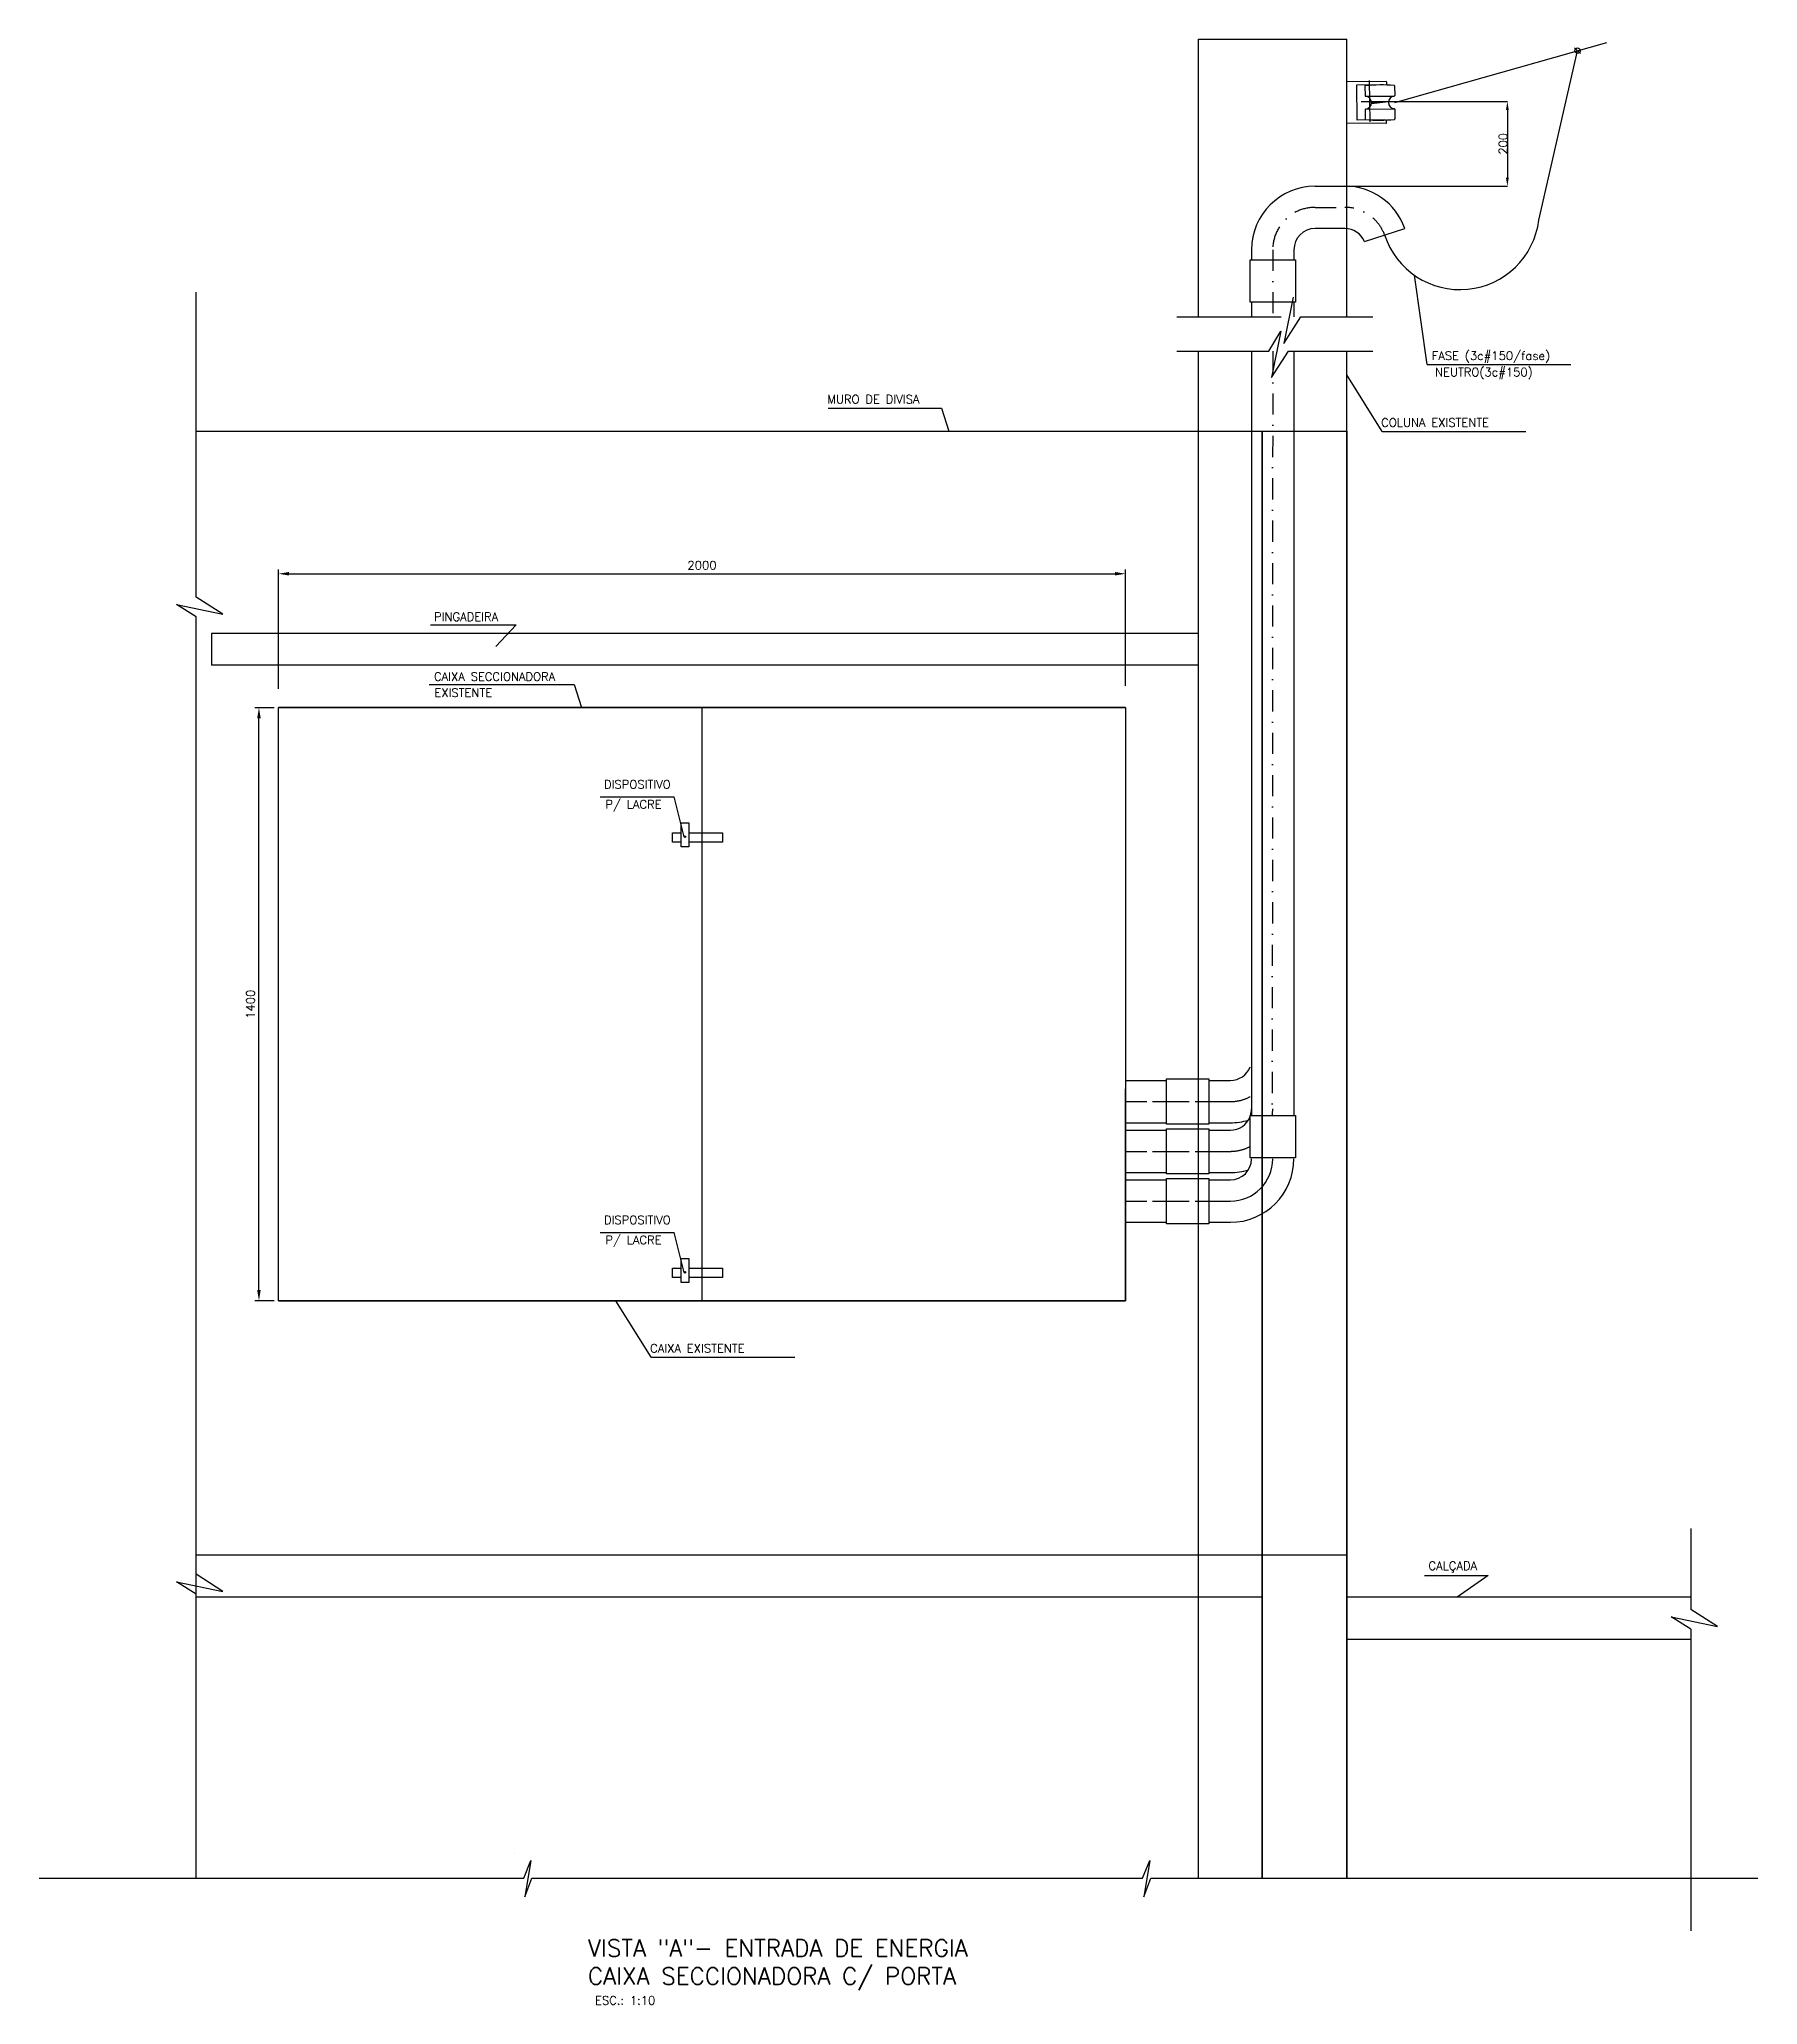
# Model space of a CAD drawing. Header units: millimetres. Extents: x 27525 to 1347740, y 16401 to 59429.
# Drawn here: x 484757 to 488814, y 54789 to 59429 of the extents above; entities that cross this region are included whole.
import ezdxf
from ezdxf.lldxf.tags import DXFTag

# ---------------------------------------------------------------- set-up
doc = ezdxf.new("R2010")
doc.units = ezdxf.units.MM
doc.linetypes.add('DASHDOT2', pattern=[0.5, 0.25, -0.125, 0, -0.125])
for name, color, linetype in [('3', 3, 'Continuous'), ('ARQUITETURA', 8, 'Continuous'), ('CONDUTOR', 4, 'Continuous'), ('E-ARQ', 11, 'Continuous'), ('FIO', 2, 'Continuous'), ('LINHACHAMADA', 1, 'Continuous'), ('POSTE', 3, 'Continuous'), ('TEXTO', 2, 'Continuous')]:
    doc.layers.add(name, color=color, linetype=linetype)
doc.styles.add('ROMANS', font='romans.shx')
tags = doc.linetypes.add('HIDDEN', pattern=[0.375, 0.25, -0.125]).pattern_tags.tags
tags[6:7] = [DXFTag(74, 4), DXFTag(75, 0), DXFTag(340, '0'), DXFTag(46, 1.0), DXFTag(50, 0.0), DXFTag(44, 0.0), DXFTag(45, 0.0)]
tags[4:5] = [DXFTag(74, 4), DXFTag(75, 0), DXFTag(340, '0'), DXFTag(46, 1.0), DXFTag(50, 0.0), DXFTag(44, 0.0), DXFTag(45, 0.0)]
doc.dimstyles.new('COTA', dxfattribs={"dimtxt": 0.15, "dimasz": 0.5, "dimexe": 0.1, "dimexo": 0.1, "dimgap": 0.1, "dimtad": 1, "dimtoh": 1, "dimdec": 0, "dimlfac": 200, "dimzin": 13, "dimtxsty": 'ROMANS', "dimcen": 0.05, "dimdle": 0.1, "dimclrd": 1, "dimclre": 1, "dimclrt": 2, "dimazin": 0, "dimtfac": 10000, "dimtdec": 0, "dimtofl": 0, "dimtmove": 2, "dimatfit": 3, "dimfxl": 1, "dimtvp": 0.7, "dimtolj": 1, "dimtzin": 13, "dimarcsym": 0})

msp = doc.modelspace()

# ---------------------------------------------------------------- texts
at = {"color": 4, "style": 'ROMANS'}
for s, p in [('VISTA "A"- ENTRADA DE ENERGIA', (486052.636, 54902.982)), ('CAIXA SECCIONADORA C/ PORTA', (486052.636, 54836.77))]:
    msp.add_text(s, height=40, dxfattribs=at).set_placement(p)
at = {"layer": 'TEXTO', "color": 2, "style": 'ROMANS'}
for s, p in [(' FASE (3c#150/fase)', (488031.091, 58671.769)), ('NEUTRO(3c#150)', (488052.661, 58632.999)), ('MURO DE DIVISA', (486617.46, 58569.038)), ('COLUNA EXISTENTE', (487925.35, 58513.97)), ('PINGADEIRA', (485689.092, 58055.412)), ('CAIXA SECCIONADORA', (485689.092, 57914.288)), ('EXISTENTE', (485690.097, 57876.134)), ('DISPOSITIVO ', (486090.303, 57659.859)), ('P/ LACRE', (486093.644, 57612.668)), ('DISPOSITIVO ', (486090.303, 56631.663)), ('P/ LACRE', (486093.644, 56584.473)), ('CAIXA EXISTENTE', (486199.396, 56328.578)), ('CALÇADA', (488036.952, 55815.27))]:
    msp.add_text(s, height=20, dxfattribs=at).set_placement(p)
at = {"layer": 'TEXTO', "style": 'ROMANS'}
msp.add_text('ESC.: 1:10', height=20, dxfattribs=at).set_placement((486069.357, 54789.17))

# ---------------------------------------------------------------- blocks, each defined once
blk = doc.blocks.new('*D2')
at = {"layer": '3', "color": 1, "lineweight": -2, "transparency": 16777216}
for p, q in [((487877.8, 59281.9), (488223.3, 59281.9)), ((488223.2, 59261.9), (488223.2, 59101.9)), ((487844.4, 59081.9), (488223.3, 59081.9))]:
    blk.add_line(p, q, dxfattribs=at)
for points in [[(488219.9, 59261.9), (488226.6, 59261.9), (488223.2, 59281.9)], [(488219.9, 59101.9), (488226.6, 59101.9), (488223.2, 59081.9)]]:
    blk.add_solid(points, dxfattribs=at)
at = {"layer": '3', "color": 2, "transparency": 16777216, "insert": (488213.1, 59181.9), "char_height": 20, "attachment_point": 5, "rotation": 90, "style": 'ROMANS'}
blk.add_mtext('\\A1;200', dxfattribs=at)
blk = doc.blocks.new('*D3')
at = {"layer": 'TEXTO', "color": 1, "lineweight": -2, "transparency": 16777216}
for p, q in [((485321.8, 57895.6), (485321.8, 58177)), ((485346.8, 58167), (487296.8, 58167)), ((487321.8, 57902.8), (487321.8, 58177))]:
    blk.add_line(p, q, dxfattribs=at)
for points in [[(485346.8, 58171.2), (485346.8, 58162.9), (485321.8, 58167)], [(487296.8, 58171.2), (487296.8, 58162.9), (487321.8, 58167)]]:
    blk.add_solid(points, dxfattribs=at)
at = {"layer": 'TEXTO', "color": 2, "transparency": 16777216, "insert": (486321.8, 58187), "char_height": 20, "attachment_point": 5, "style": 'ROMANS'}
blk.add_mtext('\\A1;2000', dxfattribs=at)
blk = doc.blocks.new('*D4')
at = {"layer": 'TEXTO', "color": 1, "lineweight": -2, "transparency": 16777216}
for p, q in [((485311.8, 57850.9), (485265.9, 57850.9)), ((485275.9, 56475.9), (485275.9, 57825.9)), ((485311.8, 56450.9), (485265.9, 56450.9))]:
    blk.add_line(p, q, dxfattribs=at)
for points in [[(485271.7, 57825.9), (485280, 57825.9), (485275.9, 57850.9)], [(485271.7, 56475.9), (485280, 56475.9), (485275.9, 56450.9)]]:
    blk.add_solid(points, dxfattribs=at)
at = {"layer": 'TEXTO', "color": 2, "transparency": 16777216, "insert": (485255.9, 57150.9), "char_height": 20, "attachment_point": 5, "rotation": 90, "style": 'ROMANS'}
blk.add_mtext('\\A1;1400', dxfattribs=at)

# ---------------------------------------------------------------- dimensions: what is measured, and where the dimension line sits
at = {"layer": '3'}
dim = msp.add_linear_dim(base=(488223.246, 59081.948), p1=(487877.704, 59281.948), p2=(487844.277, 59081.948), angle=90, text='200', dimstyle='COTA', override={"dimtxt": 20, "dimasz": 20, "dimlfac": 100}, dxfattribs=at)
dim.commit()
dim.dimension.update_dxf_attribs({"geometry": '*D2', "text_midpoint": (488213.146, 59181.948)})
at = {"layer": 'TEXTO', "color": 2}
dim = msp.add_linear_dim(base=(487321.817, 58167.018), p1=(485321.817, 57885.622), p2=(487321.817, 57892.807), text='2000', dimstyle='COTA', override={"dimtxt": 20, "dimasz": 25, "dimexe": 10, "dimexo": 10, "dimgap": 10, "dimlfac": 100}, dxfattribs=at)
dim.commit()
dim.dimension.update_dxf_attribs({"geometry": '*D3', "text_midpoint": (486321.817, 58187.018)})
at = {"layer": 'TEXTO'}
dim = msp.add_linear_dim(base=(485275.882, 57850.931), p1=(485321.817, 56450.931), p2=(485321.817, 57850.931), angle=90, text='1400', dimstyle='COTA', override={"dimtxt": 20, "dimasz": 25, "dimexe": 10, "dimexo": 10, "dimgap": 10, "dimlfac": 100}, dxfattribs=at)
dim.commit()
dim.dimension.update_dxf_attribs({"geometry": '*D4', "text_midpoint": (485255.882, 57150.931)})

# ---------------------------------------------------------------- linework, layer by layer
at = {"layer": 'ARQUITETURA', "color": 3, "linetype": 'HIDDEN', "lineweight": -2, "ltscale": 200}
for p, q in [((487769.277, 59081.948), (487844.277, 59081.948)), ((487839.67, 58981.948), (487769.277, 58981.948)), ((487619.277, 58931.948), (487619.277, 58907.699)), ((487719.277, 58931.948), (487719.277, 58907.699)), ((487619.277, 58808.022), (487619.277, 58773.115)), ((487719.277, 58808.022), (487719.277, 58773.115)), ((487619.277, 58692.769), (487619.277, 56887.959)), ((487719.277, 58692.769), (487719.277, 56887.959)), ((487321.817, 56971.023), (487418.836, 56971.023)), ((487385.728, 56971.023), (487418.836, 56971.023)), ((487518.513, 56971.023), (487569.277, 56971.023)), ((487518.513, 56971.023), (487568.726, 56971.023)), ((487321.817, 56871.023), (487418.836, 56871.023)), ((487321.817, 56853.552), (487418.836, 56853.552)), ((487385.728, 56871.023), (487418.836, 56871.023)), ((487385.728, 56853.552), (487418.836, 56853.552)), ((487518.513, 56871.023), (487568.726, 56871.023)), ((487518.513, 56853.552), (487569.277, 56853.552)), ((487518.513, 56853.552), (487568.726, 56853.552)), ((487321.817, 56753.552), (487418.836, 56753.552)), ((487385.728, 56753.552), (487418.836, 56753.552)), ((487518.513, 56753.552), (487568.726, 56753.552)), ((487321.817, 56736.081), (487418.836, 56736.081)), ((487385.728, 56736.081), (487418.836, 56736.081)), ((487518.513, 56736.081), (487569.277, 56736.081)), ((487518.513, 56736.081), (487568.726, 56736.081)), ((487321.817, 56636.081), (487418.836, 56636.081)), ((487385.728, 56636.081), (487418.836, 56636.081)), ((487518.513, 56636.081), (487568.726, 56636.081))]:
    msp.add_line(p, q, dxfattribs=at)
at = {"layer": 'ARQUITETURA', "color": 1, "linetype": 'DASHDOT2', "lineweight": -2, "ltscale": 200}
for p, q in [((487769.277, 59031.948), (487841.438, 59031.948)), ((487669.277, 58931.948), (487669.277, 58773.115)), ((487669.277, 58692.769), (487668.053, 56887.959)), ((487321.817, 56921.023), (487568.726, 56921.023)), ((487385.728, 56921.023), (487569.277, 56921.023)), ((487321.817, 56803.552), (487568.726, 56803.552)), ((487385.728, 56803.552), (487569.277, 56803.552)), ((487321.817, 56686.081), (487568.726, 56686.081)), ((487385.728, 56686.081), (487569.277, 56686.081))]:
    msp.add_line(p, q, dxfattribs=at)
at = {"layer": 'ARQUITETURA', "color": 3, "lineweight": -2, "ltscale": 1.3}
for p, q in [((487885.669, 58951.545), (487981.091, 58981.948)), ((487518.513, 56871.023), (487569.277, 56871.023)), ((487518.513, 56753.552), (487569.277, 56753.552)), ((487518.513, 56636.081), (487569.277, 56636.081)), ((485879.711, 55147.216), (485879.711, 55147.216))]:
    msp.add_line(p, q, dxfattribs=at)
at = {"layer": 'ARQUITETURA', "color": 1, "lineweight": -2, "ltscale": 1.3}
for p, q in [((485127.899, 58112.09), (485127.899, 58831.975)), ((488033.549, 58660.685), (488004.111, 58871.522)), ((487717.897, 58820.008), (487695.197, 58710.383)), ((487442.59, 58773.115), (487688.892, 58773.115)), ((487659.756, 58692.769), (487688.761, 58739.662)), ((487688.761, 58739.662), (487666.062, 58630.037)), ((487695.197, 58710.383), (487735.553, 58773.115)), ((487735.553, 58773.115), (487905.689, 58773.115)), ((487442.59, 58692.769), (487659.756, 58692.769)), ((487666.062, 58630.037), (487706.418, 58692.769)), ((487706.418, 58692.769), (487905.689, 58692.769)), ((488033.549, 58660.685), (488372.828, 58660.685)), ((487927.808, 58502.886), (487844.277, 58636.323)), ((486619.918, 58557.954), (486887.389, 58557.954)), ((486887.389, 58557.954), (486904.731, 58503.673)), ((487927.808, 58502.886), (488267.087, 58502.886)), ((485127.899, 58065.428), (485081.006, 58094.433)), ((485081.006, 58094.433), (485190.631, 58071.734)), ((485190.631, 58071.734), (485127.899, 58112.09)), ((485127.899, 55087.528), (485127.899, 58065.428)), ((485681.122, 58046.119), (485883.415, 58046.119)), ((485883.415, 58046.119), (485835.141, 57995.586)), ((485677.863, 57905.212), (486020.318, 57905.212)), ((486020.318, 57905.212), (486037.661, 57850.931)), ((486279.761, 57546.133), (486256.082, 57640.517)), ((486279.761, 56517.938), (486256.082, 56612.322)), ((486201.855, 56317.494), (486118.323, 56450.931)), ((486201.855, 56317.494), (486541.134, 56317.494)), ((488656.65, 55913.232), (488656.65, 55722.126)), ((485127.899, 55758.422), (485081.006, 55787.427)), ((485081.006, 55787.427), (485190.631, 55764.727)), ((485190.631, 55764.727), (485127.899, 55805.083)), ((488027.737, 55802.667), (488177.883, 55802.667)), ((488177.883, 55802.667), (488104.576, 55750.931)), ((488719.382, 55681.77), (488656.65, 55722.126)), ((488656.65, 55675.464), (488609.757, 55704.469)), ((488609.757, 55704.469), (488719.382, 55681.77)), ((488656.65, 55675.464), (488656.65, 54963.9)), ((485901.024, 55087.528), (485918.009, 55129.911)), ((485918.009, 55129.911), (485903.572, 55043.713)), ((487362.146, 55087.528), (487379.131, 55129.911)), ((487379.131, 55129.911), (487364.694, 55043.713)), ((485903.572, 55043.713), (485920.132, 55087.528)), ((487364.694, 55043.713), (487381.254, 55087.528)), ((487557.751, 55087.528), (488219.686, 55087.528)), ((487613.528, 55087.528), (487828.593, 55087.528))]:
    msp.add_line(p, q, dxfattribs=at)
at = {"layer": 'ARQUITETURA', "color": 3, "linetype": 'HIDDEN', "lineweight": -2, "ltscale": 200}
for points in [[(487615.893, 58907.699), (487722.66, 58907.699), (487722.66, 58808.022), (487615.893, 58808.022)], [(487518.513, 56974.406), (487518.513, 56867.639), (487418.836, 56867.639), (487418.836, 56974.406)], [(487615.893, 56887.959), (487722.66, 56887.959), (487722.66, 56788.283), (487615.893, 56788.283)], [(487518.513, 56856.935), (487518.513, 56750.169), (487418.836, 56750.169), (487418.836, 56856.935)], [(487518.513, 56739.464), (487518.513, 56632.698), (487418.836, 56632.698), (487418.836, 56739.464)]]:
    msp.add_lwpolyline(points, close=True, dxfattribs=at)
at = {"layer": 'ARQUITETURA', "color": 3, "lineweight": -2, "ltscale": 1.3}
for points in [[(486272.723, 57578.84), (486291.117, 57578.84), (486291.117, 57522.173), (486272.723, 57522.173)], [(486272.723, 56550.645), (486291.117, 56550.645), (486291.117, 56493.978), (486272.723, 56493.978)]]:
    msp.add_lwpolyline(points, close=True, dxfattribs=at)
for points in [[(486272.723, 57533.658), (486252.462, 57533.658), (486252.462, 57555.81), (486272.723, 57555.81)], [(486291.117, 57555.81), (486369.971, 57555.81), (486369.971, 57533.658), (486291.117, 57533.658)], [(486272.723, 56505.463), (486252.462, 56505.463), (486252.462, 56527.615), (486272.723, 56527.615)], [(486291.117, 56527.615), (486369.971, 56527.615), (486369.971, 56505.463), (486291.117, 56505.463)]]:
    msp.add_lwpolyline(points, dxfattribs=at)
for centre in [(486281.512, 57546.133), (486281.512, 56517.938)]:
    msp.add_circle(centre, 1.75, dxfattribs=at)
at = {"layer": 'ARQUITETURA', "color": 3, "linetype": 'HIDDEN', "lineweight": -2, "ltscale": 200}
for centre, radius, start, end in [((487769.277, 58931.948), 150, 90, 180), ((487769.277, 58931.948), 50, 90, 180), ((487569.277, 57021.023), 50, 270, 338.801909), ((487569.277, 56903.552), 50, 270, 338.801909), ((487569.277, 56903.552), 50, 341.82941, 0), ((487569.277, 56903.552), 100, 351.029632, 0), ((487569.277, 57021.023), 150, 270, 286.446144), ((487569.277, 56786.081), 100, 270, 0), ((487569.277, 56786.081), 150, 270, 0), ((487569.277, 56786.081), 50, 270, 0), ((487569.277, 56903.552), 150, 270, 286.446144)]:
    msp.add_arc(centre, radius, start, end, dxfattribs=at)
at = {"layer": 'ARQUITETURA', "color": 3, "lineweight": -2, "ltscale": 1.3}
for radius, start in [(150, 19.471221), (50, 23.075395)]:
    msp.add_arc((487839.67, 58931.948), radius, start, 90, dxfattribs=at)
at = {"layer": 'ARQUITETURA', "color": 1, "linetype": 'DASHDOT2', "lineweight": -2, "ltscale": 200}
for centre, start, end in [((487769.277, 58931.948), 90, 180), ((487839.67, 58931.948), 20.371039, 90), ((487569.277, 57021.023), 270, 297.785834), ((487569.277, 56903.552), 270, 297.785834)]:
    msp.add_arc(centre, 100, start, end, dxfattribs=at)
at = {"layer": 'CONDUTOR', "color": 4}
for p, q in [((487957.324, 59279.64), (488457.69, 59421.149)), ((488297.492, 59002.043), (488388.931, 59401.703)), ((488381.686, 59408.347), (488396.176, 59395.059))]:
    msp.add_line(p, q, dxfattribs=at)
msp.add_circle((488388.931, 59401.703), 6.445, dxfattribs=at)
msp.add_arc((488111.485, 59025.158), 187.438, 198.15738, 352.9163, dxfattribs=at)
at = {"layer": 'E-ARQ', "linetype": 'HIDDEN', "lineweight": -2}
for p, q in [((487494.277, 58773.115), (487494.277, 59428.618)), ((487494.277, 59428.618), (487844.277, 59428.618)), ((487844.277, 58773.115), (487844.277, 59428.618)), ((487494.277, 55087.528), (487494.277, 58692.769)), ((487844.277, 55087.528), (487844.277, 58692.769)), ((485127.899, 58503.673), (487644.277, 58503.673)), ((487265.266, 58503.673), (487494.277, 58503.673)), ((487644.277, 58503.673), (487644.277, 55087.528)), ((487494.277, 58025.931), (485163.991, 58025.931)), ((485163.991, 58025.931), (485163.991, 57950.931)), ((487494.277, 57950.931), (485163.991, 57950.931)), ((487321.817, 57850.931), (485321.817, 57850.931)), ((487321.817, 56450.931), (485321.817, 56450.931)), ((485127.899, 55850.931), (487448.264, 55850.931)), ((487265.266, 55850.931), (487844.277, 55850.931)), ((487644.277, 55750.931), (485127.899, 55750.931)), ((488656.65, 55750.931), (487844.277, 55750.931)), ((488656.65, 55650.931), (487844.277, 55650.931))]:
    msp.add_line(p, q, dxfattribs=at)
at = {"layer": 'E-ARQ', "color": 3, "linetype": 'HIDDEN', "lineweight": -2}
for p, q in [((485321.817, 57850.931), (487321.817, 57850.931)), ((485321.817, 56450.931), (485321.817, 57850.931)), ((486321.817, 57850.931), (486321.817, 56450.931)), ((487321.817, 57850.931), (487321.817, 56450.931))]:
    msp.add_line(p, q, dxfattribs=at)
at = {"layer": 'E-ARQ', "color": 1, "linetype": 'HIDDEN', "lineweight": -2}
for p, q in [((484757.284, 55087.528), (485901.024, 55087.528)), ((485920.132, 55087.528), (487362.146, 55087.528)), ((487381.254, 55087.528), (487605.839, 55087.528)), ((487557.751, 55087.528), (488814.225, 55087.528))]:
    msp.add_line(p, q, dxfattribs=at)
at = {"layer": 'E-ARQ', "linetype": 'HIDDEN', "lineweight": -2}
msp.add_lwpolyline([(487644.277, 55087.528), (487644.277, 58503.673), (487844.277, 58503.673), (487844.277, 55087.528)], dxfattribs=at)
at = {"layer": 'E-ARQ', "color": 3, "linetype": 'HIDDEN', "lineweight": -2}
msp.add_lwpolyline([(485321.817, 56450.931), (487321.817, 56450.931), (487321.817, 56950.931)], dxfattribs=at)
at = {"layer": 'FIO', "color": 2}
for p, q in [((487902.195, 59277.046), (487942.456, 59281.625)), ((487942.391, 59281.057), (487902.26, 59277.613))]:
    msp.add_line(p, q, dxfattribs=at)
at = {"layer": 'LINHACHAMADA', "color": 1}
for p, q in [((486081.402, 57640.517), (486256.082, 57640.517)), ((486081.402, 56612.322), (486256.082, 56612.322))]:
    msp.add_line(p, q, dxfattribs=at)
at = {"layer": 'POSTE', "color": 2}
for p, q in [((487936.699, 59328.972), (487844.277, 59328.168)), ((487866.975, 59319.365), (487867.672, 59239.282)), ((487936.768, 59320.972), (487867.967, 59320.374)), ((487886.987, 59318.111), (487887.188, 59294.999)), ((487887.948, 59294.037), (487956.442, 59294.633)), ((487896.911, 59331.726), (487898.325, 59233.874)), ((487937.708, 59327.98), (487937.76, 59321.98)), ((487956.984, 59318.72), (487957.185, 59295.608)), ((487887.466, 59263.063), (487887.667, 59239.951)), ((487888.209, 59264.038), (487956.703, 59264.634)), ((487957.463, 59263.672), (487957.664, 59240.56)), ((487936.699, 59229.699), (487845.102, 59230.496)), ((487936.768, 59237.699), (487868.663, 59238.291)), ((487937.708, 59230.69), (487937.76, 59236.69))]:
    msp.add_line(p, q, dxfattribs=at)
for centre, radius, start, end in [((487867.975, 59319.374), 1, 90.498212, 180.498212), ((487887.987, 59318.12), 1, 95.307189, 180.498212), ((487888.188, 59295.008), 1, 180.498212, 266.91489), ((487925.5, 58914.295), 406.563, 85.689234, 95.307189), ((487887.327, 59279.031), 15, 274.081533, 86.91489), ((487936.708, 59327.972), 1, 0.498212, 90.498212), ((487936.76, 59321.972), 1, 270.498212, 0.498212), ((487957.324, 59279.64), 15, 94.081533, 266.91489), ((487955.984, 59318.711), 1, 0.498212, 85.689234), ((487956.185, 59295.599), 1, 274.081533, 0.498212), ((487888.466, 59263.072), 1, 94.081533, 180.498212), ((487956.463, 59263.663), 1, 0.498212, 86.91489), ((487868.672, 59239.291), 1, 180.498212, 269.501788), ((487888.667, 59239.96), 1, 180.498212, 265.689234), ((487919.151, 59644.376), 406.563, 265.689234, 275.307189), ((487936.708, 59230.699), 1, 269.501788, 359.501788), ((487936.76, 59236.699), 1, 359.501788, 89.501788), ((487956.664, 59240.551), 1, 275.307189, 0.498212)]:
    msp.add_arc(centre, radius, start, end, dxfattribs=at)

msp.set_redraw_order([(e.dxf.handle, doc.entitydb.next_handle()) for e in msp.query("TEXT MTEXT ATTDEF DIMENSION ARC_DIMENSION")])  # texts and dimensions are drawn at this point

doc.saveas('drawing.dxf')
